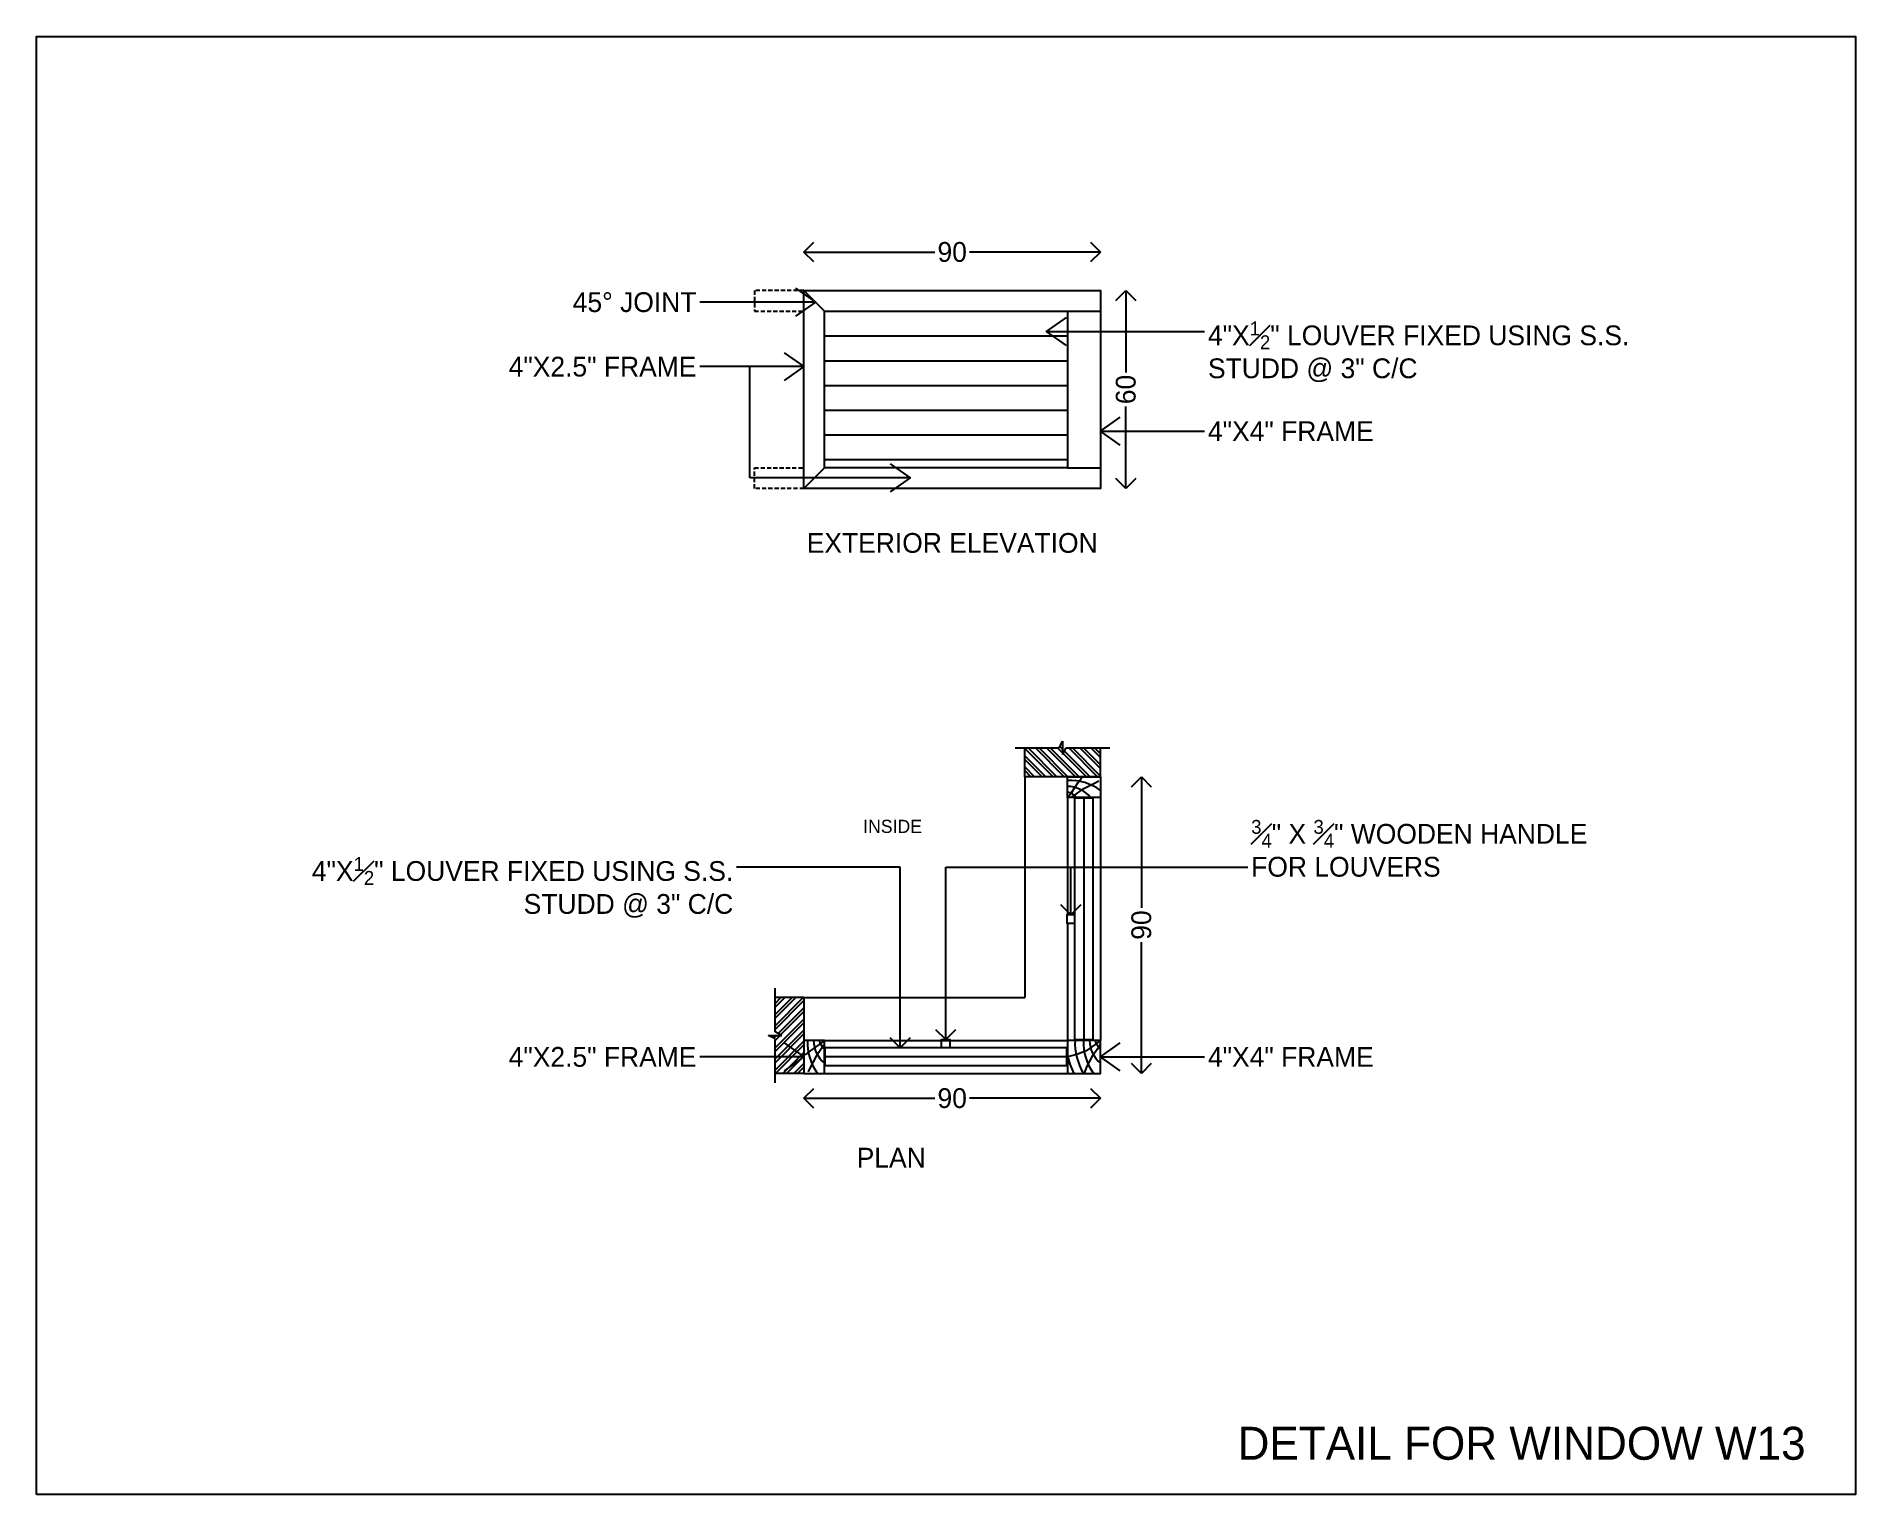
# Model space of a CAD drawing. Header units: metres. Extents: x -16 to 65907, y -5261 to 15511.
# Drawn here: x 32416 to 32968, y 8666 to 9108 of the extents above; entities that cross this region are included whole.
import ezdxf

# ---------------------------------------------------------------- set-up
doc = ezdxf.new("R2010")
doc.units = ezdxf.units.M
doc.header["$PDMODE"] = 67
doc.header["$PDSIZE"] = -5
doc.linetypes.add('DASHED', pattern=[19.05, 12.7, -6.35])
doc.layers.get('0').update_dxf_attribs({"color": 6})
for name, color, linetype in [('BC-DIMENSION', 8, 'Continuous'), ('BC-GREYCOLOR', 8, 'Continuous'), ('BC-HATCH', 8, 'Continuous'), ('BC-JOINERY', 93, 'Continuous'), ('BC-TEXT', 7, 'Continuous'), ('BC-WHITECOLOR', 7, 'Continuous')]:
    doc.layers.add(name, color=color, linetype=linetype)
doc.styles.add('BC-1IN10-2', font='FreeSans.ttf', dxfattribs={"height": 4})
doc.styles.add('BC-1IN10-3', font='FreeSans.ttf', dxfattribs={"height": 6})
doc.styles.add('BC-1IN50-1', font='FreeSans.ttf', dxfattribs={"height": 10})
doc.dimstyles.new('BC-1IN10-3', dxfattribs={"dimtxt": 6, "dimasz": 6, "dimexe": 0.18, "dimexo": 0.0625, "dimgap": 1, "dimtad": 0, "dimtoh": 1, "dimzin": 12, "dimdsep": 46, "dimtxsty": 'BC-1IN10-3', "dimblk": 'OPEN90', "dimcen": 0.09, "dimse1": 1, "dimse2": 1, "dimclrd": 256, "dimclre": 256, "dimclrt": 7, "dimadec": 0, "dimazin": 0, "dimtfac": 1, "dimtdec": 1, "dimtofl": 0, "dimtmove": 1, "dimatfit": 3, "dimldrblk": 'OPEN90', "dimfxl": 0, "dimtolj": 1, "dimtzin": 0, "dimlwd": -3, "dimarcsym": 0})
doc.dimstyles.new('BC-1IN50-1', dxfattribs={"dimtxt": 10, "dimasz": 10, "dimexe": 0.18, "dimexo": 0.0625, "dimgap": 1, "dimtad": 0, "dimdec": 1, "dimzin": 12, "dimdsep": 46, "dimtxsty": 'BC-1IN50-1', "dimblk": 'OPEN90', "dimcen": 0.09, "dimse1": 1, "dimse2": 1, "dimclrd": 8, "dimclre": 256, "dimclrt": 7, "dimadec": 0, "dimazin": 0, "dimtfac": 1, "dimtdec": 0, "dimtofl": 0, "dimtmove": 1, "dimatfit": 3, "dimfxl": 0, "dimtolj": 1, "dimtzin": 0, "dimlwd": -3, "dimarcsym": 0})

msp = doc.modelspace()

# ---------------------------------------------------------------- texts
at = {"layer": 'BC-TEXT', "color": 7, "char_height": 6, "style": 'BC-1IN10-3'}
for s, insert, width, attachment_point in [('{45%%d JOINT}', (32616.628, 9030.386), 75.06401, 3), ('{\\A1;4"X\\H1x;{\\H0.7x;\\S1#2;}" LOUVER FIXED USING S.S. STUDD @ 3" C/C}', (32771.832, 9021.517), 131.45149, 1), ('{4"X2.5" FRAME}', (32616.628, 9010.813), 75.06401, 3), ('{4"X4" FRAME}', (32771.832, 8991.24), 75.06401, 1), ('{\\A1;\\H1x;{\\H0.7x;\\S3#4;}" X {\\H0.7x;\\S3#4;}" WOODEN HANDLE FOR LOUVERS}', (32784.946, 8852.972), 107.97209, 7), ('{\\A1;4"X{\\H0.7x;\\S1#2;}" LOUVER FIXED USING S.S. STUDD @ 3" C/C}', (32627.798, 8858.972), 149.31271, 3), ('{4"X2.5" FRAME}', (32616.628, 8801.361), 75.06401, 3), ('{4"X4" FRAME}', (32771.832, 8801.361), 75.06401, 1)]:
    msp.add_mtext(s, dxfattribs=dict(at, insert=insert, width=width, attachment_point=attachment_point))
at = {"layer": 'BC-TEXT', "attachment_point": 5}
for s, insert, char_height, width, style in [('EXTERIOR ELEVATION', (32694.23, 8954.287), 6, 165.16731, 'BC-1IN10-3'), ('INSIDE', (32676.141, 8868.283), 4, 165.16731, 'BC-1IN10-2'), ('PLAN', (32675.73, 8767.783), 6, 165.16731, 'BC-1IN10-3'), ('DETAIL FOR WINDOW W13', (32866.995, 8681.046), 10, 258.49544, 'BC-1IN10-3')]:
    msp.add_mtext(s, dxfattribs=dict(at, insert=insert, char_height=char_height, width=width, style=style))

# ---------------------------------------------------------------- blocks, each defined once
blk = doc.blocks.new('_OPEN90')
at = {"color": 0, "linetype": 'ByBlock'}
for p, q in [((0, 0), (-1, 0)), ((-0.5, 0.5), (0, 0)), ((0, 0), (-0.5, -0.5))]:
    blk.add_line(p, q, dxfattribs=at)
blk = doc.blocks.new('*D872')
at = {"layer": 'BC-DIMENSION', "lineweight": -3}
for p, q in [((32655.23, 9042.59), (32689.01, 9042.59)), ((32733.23, 9042.59), (32699.45, 9042.59))]:
    blk.add_line(p, q, dxfattribs=at)
at = {"layer": 'Defpoints', "color": 0}
for p in [(32739.23, 9042.59), (32649.23, 9030.88), (32739.23, 9030.88)]:
    blk.add_point(p, dxfattribs=at)
at = {"layer": 'BC-DIMENSION', "lineweight": -3, "xscale": 6, "yscale": 6, "zscale": 6, "rotation": 180}
blk.add_blockref('_OPEN90', (32649.23, 9042.59), dxfattribs=at)
at = {"layer": 'BC-DIMENSION', "lineweight": -3, "xscale": 6, "yscale": 6, "zscale": 6}
blk.add_blockref('_OPEN90', (32739.23, 9042.59), dxfattribs=at)
at = {"layer": 'BC-DIMENSION', "color": 7, "insert": (32694.23, 9042.59), "char_height": 6, "attachment_point": 5, "style": 'BC-1IN10-3'}
blk.add_mtext('\\A1;90', dxfattribs=at)
blk = doc.blocks.new('*D873')
at = {"layer": 'BC-DIMENSION', "lineweight": -3}
for p, q in [((32746.92, 9024.88), (32746.92, 9006.07)), ((32746.92, 8976.88), (32746.92, 8995.68))]:
    blk.add_line(p, q, dxfattribs=at)
at = {"layer": 'Defpoints', "color": 0}
for p in [(32739.23, 9030.88), (32739.23, 8970.88), (32746.92, 8970.88)]:
    blk.add_point(p, dxfattribs=at)
at = {"layer": 'BC-DIMENSION', "lineweight": -3, "xscale": 6, "yscale": 6, "zscale": 6}
for p, rotation in [((32746.92, 9030.88), 90), ((32746.92, 8970.88), 270)]:
    blk.add_blockref('_OPEN90', p, dxfattribs=dict(at, rotation=rotation))
at = {"layer": 'BC-DIMENSION', "color": 7, "insert": (32746.92, 9000.88), "char_height": 6, "attachment_point": 5, "rotation": 90, "style": 'BC-1IN10-3'}
blk.add_mtext('\\A1;60', dxfattribs=at)
blk = doc.blocks.new('*D874')
at = {"layer": 'BC-DIMENSION', "lineweight": -3}
for p, q in [((32751.64, 8877.36), (32751.64, 8843.58)), ((32751.64, 8799.36), (32751.64, 8833.14))]:
    blk.add_line(p, q, dxfattribs=at)
at = {"layer": 'Defpoints', "color": 0}
for p in [(32739.23, 8883.36), (32751.64, 8883.36), (32739.23, 8793.36)]:
    blk.add_point(p, dxfattribs=at)
at = {"layer": 'BC-DIMENSION', "lineweight": -3, "xscale": 6, "yscale": 6, "zscale": 6}
for p, rotation in [((32751.64, 8883.36), 90), ((32751.64, 8793.36), 270)]:
    blk.add_blockref('_OPEN90', p, dxfattribs=dict(at, rotation=rotation))
at = {"layer": 'BC-DIMENSION', "color": 7, "insert": (32751.64, 8838.36), "char_height": 6, "attachment_point": 5, "rotation": 90, "style": 'BC-1IN10-3'}
blk.add_mtext('\\A1;90', dxfattribs=at)
blk = doc.blocks.new('*D875')
at = {"layer": 'BC-DIMENSION', "lineweight": -3}
for p, q in [((32655.23, 8785.81), (32689.01, 8785.81)), ((32733.23, 8785.81), (32699.45, 8785.81))]:
    blk.add_line(p, q, dxfattribs=at)
at = {"layer": 'Defpoints', "color": 0}
for p in [(32649.23, 8793.36), (32739.23, 8793.36), (32649.23, 8785.81)]:
    blk.add_point(p, dxfattribs=at)
at = {"layer": 'BC-DIMENSION', "lineweight": -3, "xscale": 6, "yscale": 6, "zscale": 6, "rotation": 180}
blk.add_blockref('_OPEN90', (32649.23, 8785.81), dxfattribs=at)
at = {"layer": 'BC-DIMENSION', "lineweight": -3, "xscale": 6, "yscale": 6, "zscale": 6}
blk.add_blockref('_OPEN90', (32739.23, 8785.81), dxfattribs=at)
at = {"layer": 'BC-DIMENSION', "color": 7, "insert": (32694.23, 8785.81), "char_height": 6, "attachment_point": 5, "style": 'BC-1IN10-3'}
blk.add_mtext('\\A1;90', dxfattribs=at)

# ---------------------------------------------------------------- dimensions: what is measured, and where the dimension line sits
at = {"layer": 'BC-DIMENSION'}
for base, p1, p2, picture, middle in [((32739.23, 9042.594), (32649.23, 9030.876), (32739.23, 9030.876), '*D872', (32694.23, 9042.594)), ((32649.23, 8785.811), (32739.23, 8793.361), (32649.23, 8793.361), '*D875', (32694.23, 8785.811))]:
    dim = msp.add_linear_dim(base=base, p1=p1, p2=p2, dimstyle='BC-1IN10-3', override={"dimlfac": 1}, dxfattribs=at)
    dim.commit()
    dim.dimension.update_dxf_attribs({"geometry": picture, "text_midpoint": middle})
for base, p1, p2, picture, middle in [((32746.917, 8970.876), (32739.23, 9030.876), (32739.23, 8970.876), '*D873', (32746.917, 9000.876)), ((32751.636, 8883.361), (32739.23, 8793.361), (32739.23, 8883.361), '*D874', (32751.636, 8838.361))]:
    dim = msp.add_linear_dim(base=base, p1=p1, p2=p2, angle=90, dimstyle='BC-1IN10-3', override={"dimlfac": 1}, dxfattribs=at)
    dim.commit()
    dim.dimension.update_dxf_attribs({"geometry": picture, "text_midpoint": middle})

# ---------------------------------------------------------------- hatches: boundary and pattern name
at = {"layer": 'BC-HATCH'}
h = msp.add_hatch(dxfattribs=at)
h.set_pattern_fill('ANSI32', color=256, scale=0.25, angle=270, style=0)
h.set_pattern_definition([(315, (23304.9825, 40783.061), (1.68379802, 1.68379802), []), (315, (23304.9825, 40781.9384), (1.68379802, 1.68379802), [])])
h.paths.add_polyline_path([(32739.23, 8883.361), (32739.23, 8892.111), (32728.797, 8892.111), (32727.73, 8890.09), (32727.73, 8894.131), (32726.663, 8892.111), (32716.23, 8892.111), (32716.23, 8883.361)])
h = msp.add_hatch(dxfattribs=at)
h.set_pattern_fill('ANSI32', color=256, scale=0.25, style=0)
h.set_pattern_definition([(45, (749.5299, -617.8872), (-1.68379802, 1.68379802), []), (45, (750.6524, -617.8872), (-1.68379802, 1.68379802), [])])
h.paths.add_polyline_path([(32649.23, 8793.361), (32649.23, 8816.361), (32640.48, 8816.361), (32640.48, 8805.928), (32642.5, 8804.861), (32638.46, 8804.861), (32640.48, 8803.793), (32640.48, 8793.361)])

# ---------------------------------------------------------------- linework, layer by layer
at = {"layer": 'BC-GREYCOLOR'}
for p, q in [((32655.48, 9024.626), (32649.23, 9030.876)), ((32729.23, 9024.626), (32739.23, 9024.626)), ((32655.48, 8977.126), (32649.23, 8970.876)), ((32729.23, 8977.126), (32739.23, 8977.126)), ((32716.23, 8883.361), (32716.23, 8816.361)), ((32649.23, 8816.361), (32716.23, 8816.361))]:
    msp.add_line(p, q, dxfattribs=at)
at = {"layer": 'BC-GREYCOLOR', "linetype": 'DASHED', "ltscale": 0.1}
for points in [[(32649.23, 9030.876), (32634.23, 9030.876), (32634.23, 9024.626), (32649.23, 9024.626)], [(32649.23, 8970.876), (32634.23, 8970.876), (32634.23, 8977.126), (32649.23, 8977.126)]]:
    msp.add_lwpolyline(points, dxfattribs=at)
at = {"layer": 'BC-HATCH'}
for points in [[(32729.23, 8877.12), (32730.485, 8878.734), (32732.386, 8881.496), (32733.484, 8882.891), (32733.57, 8883.361)], [(32730.361, 8877.111), (32731.94, 8878.17), (32734.167, 8879.773), (32737.196, 8881.347), (32738.768, 8882.111)], [(32655.471, 8803.361), (32653.857, 8802.105), (32651.095, 8800.205), (32649.7, 8799.106), (32649.23, 8799.021)], [(32655.48, 8802.23), (32654.421, 8800.65), (32652.817, 8798.423), (32651.244, 8795.395), (32650.48, 8793.823)], [(32739.23, 8803.361), (32737.616, 8802.105), (32734.855, 8800.205), (32732.002, 8799.106), (32729.23, 8798.337)], [(32739.24, 8802.23), (32738.181, 8800.65), (32736.577, 8798.423), (32735.003, 8795.395), (32734.23, 8793.361)]]:
    msp.add_lwpolyline(points, dxfattribs=at)
for centre, radius, start, end in [((32729.832, 8866.362), 15.93, 53.84471, 92.16368), ((32729.027, 8871.136), 9.313, 39.91119, 88.74686), ((32728.498, 8874.463), 4.298, 38.02701, 80.18517), ((32666.229, 8802.759), 15.93, 177.83632, 216.15529), ((32661.455, 8803.564), 9.313, 181.25314, 230.08881), ((32658.128, 8804.093), 4.298, 189.81483, 231.97299), ((32749.989, 8802.759), 21.086, 190.10712, 206.46989), ((32749.989, 8802.759), 21.086, 190.10712, 206.46989), ((32749.989, 8802.759), 18.508, 177.83632, 210.51783), ((32749.989, 8802.759), 15.93, 177.83632, 216.15529), ((32745.215, 8803.564), 9.313, 181.25314, 230.08881), ((32741.887, 8804.093), 4.298, 189.81483, 231.97299), ((32741.887, 8804.093), 4.298, 189.81483, 231.97299)]:
    msp.add_arc(centre, radius, start, end, dxfattribs=at)
at = {"layer": 'BC-JOINERY'}
for p, q in [((32729.23, 8877.111), (32729.23, 8883.361)), ((32729.23, 8883.361), (32739.23, 8883.361)), ((32739.23, 8883.361), (32739.23, 8877.111)), ((32739.23, 8877.111), (32729.23, 8877.111)), ((32655.48, 8803.361), (32649.23, 8803.361)), ((32649.23, 8803.361), (32649.23, 8793.361)), ((32655.48, 8793.361), (32655.48, 8803.361)), ((32649.23, 8793.361), (32655.48, 8793.361))]:
    msp.add_line(p, q, dxfattribs=at)
msp.add_lwpolyline([(32729.23, 8803.361), (32729.23, 8793.361), (32739.23, 8793.361), (32739.23, 8803.361)], close=True, dxfattribs=at)
at = {"layer": 'BC-WHITECOLOR'}
for p, q in [((32655.48, 8977.126), (32655.48, 9024.626)), ((32655.48, 9024.626), (32729.23, 9024.626)), ((32729.23, 9024.626), (32729.23, 8977.126)), ((32655.48, 9017.126), (32729.23, 9017.126)), ((32655.48, 9009.626), (32729.23, 9009.626)), ((32655.48, 9002.126), (32729.23, 9002.126)), ((32655.48, 8994.626), (32729.23, 8994.626)), ((32655.48, 8987.126), (32729.23, 8987.126)), ((32655.48, 8979.626), (32729.23, 8979.626)), ((32729.23, 8977.126), (32655.48, 8977.126)), ((32726.663, 8892.111), (32727.73, 8894.131)), ((32727.73, 8894.131), (32727.73, 8890.09)), ((32713.355, 8892.111), (32726.663, 8892.111)), ((32716.23, 8883.361), (32716.23, 8892.111)), ((32727.73, 8890.09), (32728.797, 8892.111)), ((32728.797, 8892.111), (32742.105, 8892.111)), ((32739.23, 8883.361), (32739.23, 8892.111)), ((32739.23, 8883.361), (32716.23, 8883.361)), ((32730.23, 8883.361), (32725.23, 8883.361)), ((32729.23, 8877.12), (32729.23, 8841.49)), ((32731.48, 8803.57), (32731.48, 8876.911)), ((32736.98, 8876.911), (32731.48, 8876.911)), ((32734.23, 8803.361), (32734.23, 8877.111)), ((32736.98, 8803.57), (32736.98, 8876.911)), ((32739.23, 8877.111), (32739.23, 8803.361)), ((32729.23, 8838.99), (32729.23, 8803.361)), ((32640.48, 8805.928), (32640.48, 8819.236)), ((32649.23, 8816.361), (32640.48, 8816.361)), ((32649.23, 8816.361), (32649.23, 8793.361)), ((32638.46, 8804.861), (32642.5, 8804.861)), ((32640.48, 8803.793), (32638.46, 8804.861)), ((32642.5, 8804.861), (32640.48, 8805.928)), ((32649.23, 8807.361), (32649.23, 8802.361)), ((32640.48, 8790.486), (32640.48, 8803.793)), ((32655.48, 8803.361), (32729.23, 8803.361)), ((32729.021, 8801.111), (32655.48, 8801.111)), ((32655.68, 8795.611), (32655.68, 8801.111)), ((32729.021, 8795.611), (32729.021, 8801.111)), ((32736.98, 8803.57), (32731.48, 8803.57)), ((32649.23, 8793.361), (32640.48, 8793.361)), ((32729.23, 8798.361), (32655.48, 8798.361)), ((32729.021, 8795.611), (32655.48, 8795.611)), ((32655.48, 8793.361), (32729.23, 8793.361))]:
    msp.add_line(p, q, dxfattribs=at)
for points in [[(32649.23, 8970.876), (32649.23, 9030.876), (32739.23, 9030.876), (32739.23, 8970.876)], [(32731.48, 8841.49), (32728.98, 8841.49), (32728.98, 8838.99), (32731.48, 8838.99)], [(32691, 8801.111), (32691, 8803.611), (32693.5, 8803.611), (32693.5, 8801.111)]]:
    msp.add_lwpolyline(points, close=True, dxfattribs=at)
at = {"layer": 'Defpoints'}
msp.add_lwpolyline([(32416.35, 8665.535), (32416.35, 9108.035), (32968.35, 9108.035), (32968.35, 8665.535)], close=True, dxfattribs=at)

msp.set_redraw_order([(e.dxf.handle, doc.entitydb.next_handle()) for e in msp.query("TEXT MTEXT ATTDEF DIMENSION ARC_DIMENSION")])  # texts and dimensions are drawn at this point

# ---------------------------------------------------------------- leaders
at = {"layer": 'BC-TEXT', "annotation_type": 0, "has_hookline": 1}
for points, dimstyle, override, hookline_direction, text_width in [([(32652.72, 9027.386), (32617.628, 9027.386)], 'BC-1IN50-1', {"dimtxt": 6, "dimasz": 6, "dimtad": 0, "dimtoh": 1, "dimdec": 2, "dimtxsty": 'BC-1IN10-3', "dimclrd": 256, "dimtdec": 1, "dimldrblk": 'OPEN90'}, 1, 40.016), ([(32722.878, 9018.517), (32770.832, 9018.517)], 'BC-1IN50-1', {"dimtxt": 6, "dimasz": 6, "dimtad": 0, "dimtoh": 1, "dimdec": 2, "dimtxsty": 'BC-1IN10-3', "dimclrd": 256, "dimtdec": 1, "dimldrblk": 'OPEN90'}, 0, 126.79), ([(32649.23, 9007.813), (32617.628, 9007.813)], 'BC-1IN50-1', {"dimtxt": 6, "dimasz": 6, "dimtad": 0, "dimtoh": 1, "dimdec": 2, "dimtxsty": 'BC-1IN10-3', "dimclrd": 256, "dimtdec": 1, "dimldrblk": 'OPEN90'}, 1, 56.675), ([(32739.23, 8988.24), (32770.832, 8988.24)], 'BC-1IN50-1', {"dimtxt": 6, "dimasz": 6, "dimtad": 0, "dimtoh": 1, "dimdec": 2, "dimtxsty": 'BC-1IN10-3', "dimclrd": 256, "dimtdec": 1, "dimldrblk": 'OPEN90'}, 0, 50.041), ([(32678.446, 8801.111), (32678.446, 8855.972), (32628.798, 8855.972)], 'BC-1IN10-3', {"dimtad": 0}, 1, 126.79), ([(32649.23, 8798.361), (32617.628, 8798.361)], 'BC-1IN50-1', {"dimtxt": 6, "dimasz": 6, "dimtad": 0, "dimtoh": 1, "dimdec": 2, "dimtxsty": 'BC-1IN10-3', "dimclrd": 256, "dimtdec": 1, "dimldrblk": 'OPEN90'}, 1, 56.675), ([(32739.23, 8798.361), (32770.832, 8798.361)], 'BC-1IN50-1', {"dimtxt": 6, "dimasz": 6, "dimtad": 0, "dimtoh": 1, "dimdec": 2, "dimtxsty": 'BC-1IN10-3', "dimclrd": 256, "dimtdec": 1, "dimldrblk": 'OPEN90'}, 0, 50.041)]:
    msp.add_leader(points, dimstyle=dimstyle, override=override, dxfattribs=dict(at, hookline_direction=hookline_direction, text_width=text_width))
at = {"layer": 'BC-TEXT'}
for points, dimstyle, override in [([(32681.436, 8974.053), (32632.852, 8974.053), (32632.852, 9007.813)], 'BC-1IN50-1', {"dimtxt": 6, "dimasz": 6, "dimtoh": 1, "dimdec": 2, "dimtxsty": 'BC-1IN10-3', "dimclrd": 256, "dimtdec": 1, "dimldrblk": 'OPEN90'}), ([(32692.25, 8803.611), (32692.25, 8855.972), (32783.946, 8855.972)], 'BC-1IN10-3', {"dimtad": 0})]:
    msp.add_leader(points, dimstyle=dimstyle, override=override, dxfattribs=at)
msp.add_leader([(32730.23, 8841.49), (32730.23, 8855.972)], dimstyle='BC-1IN10-3', dxfattribs=at)

doc.saveas('drawing.dxf')
